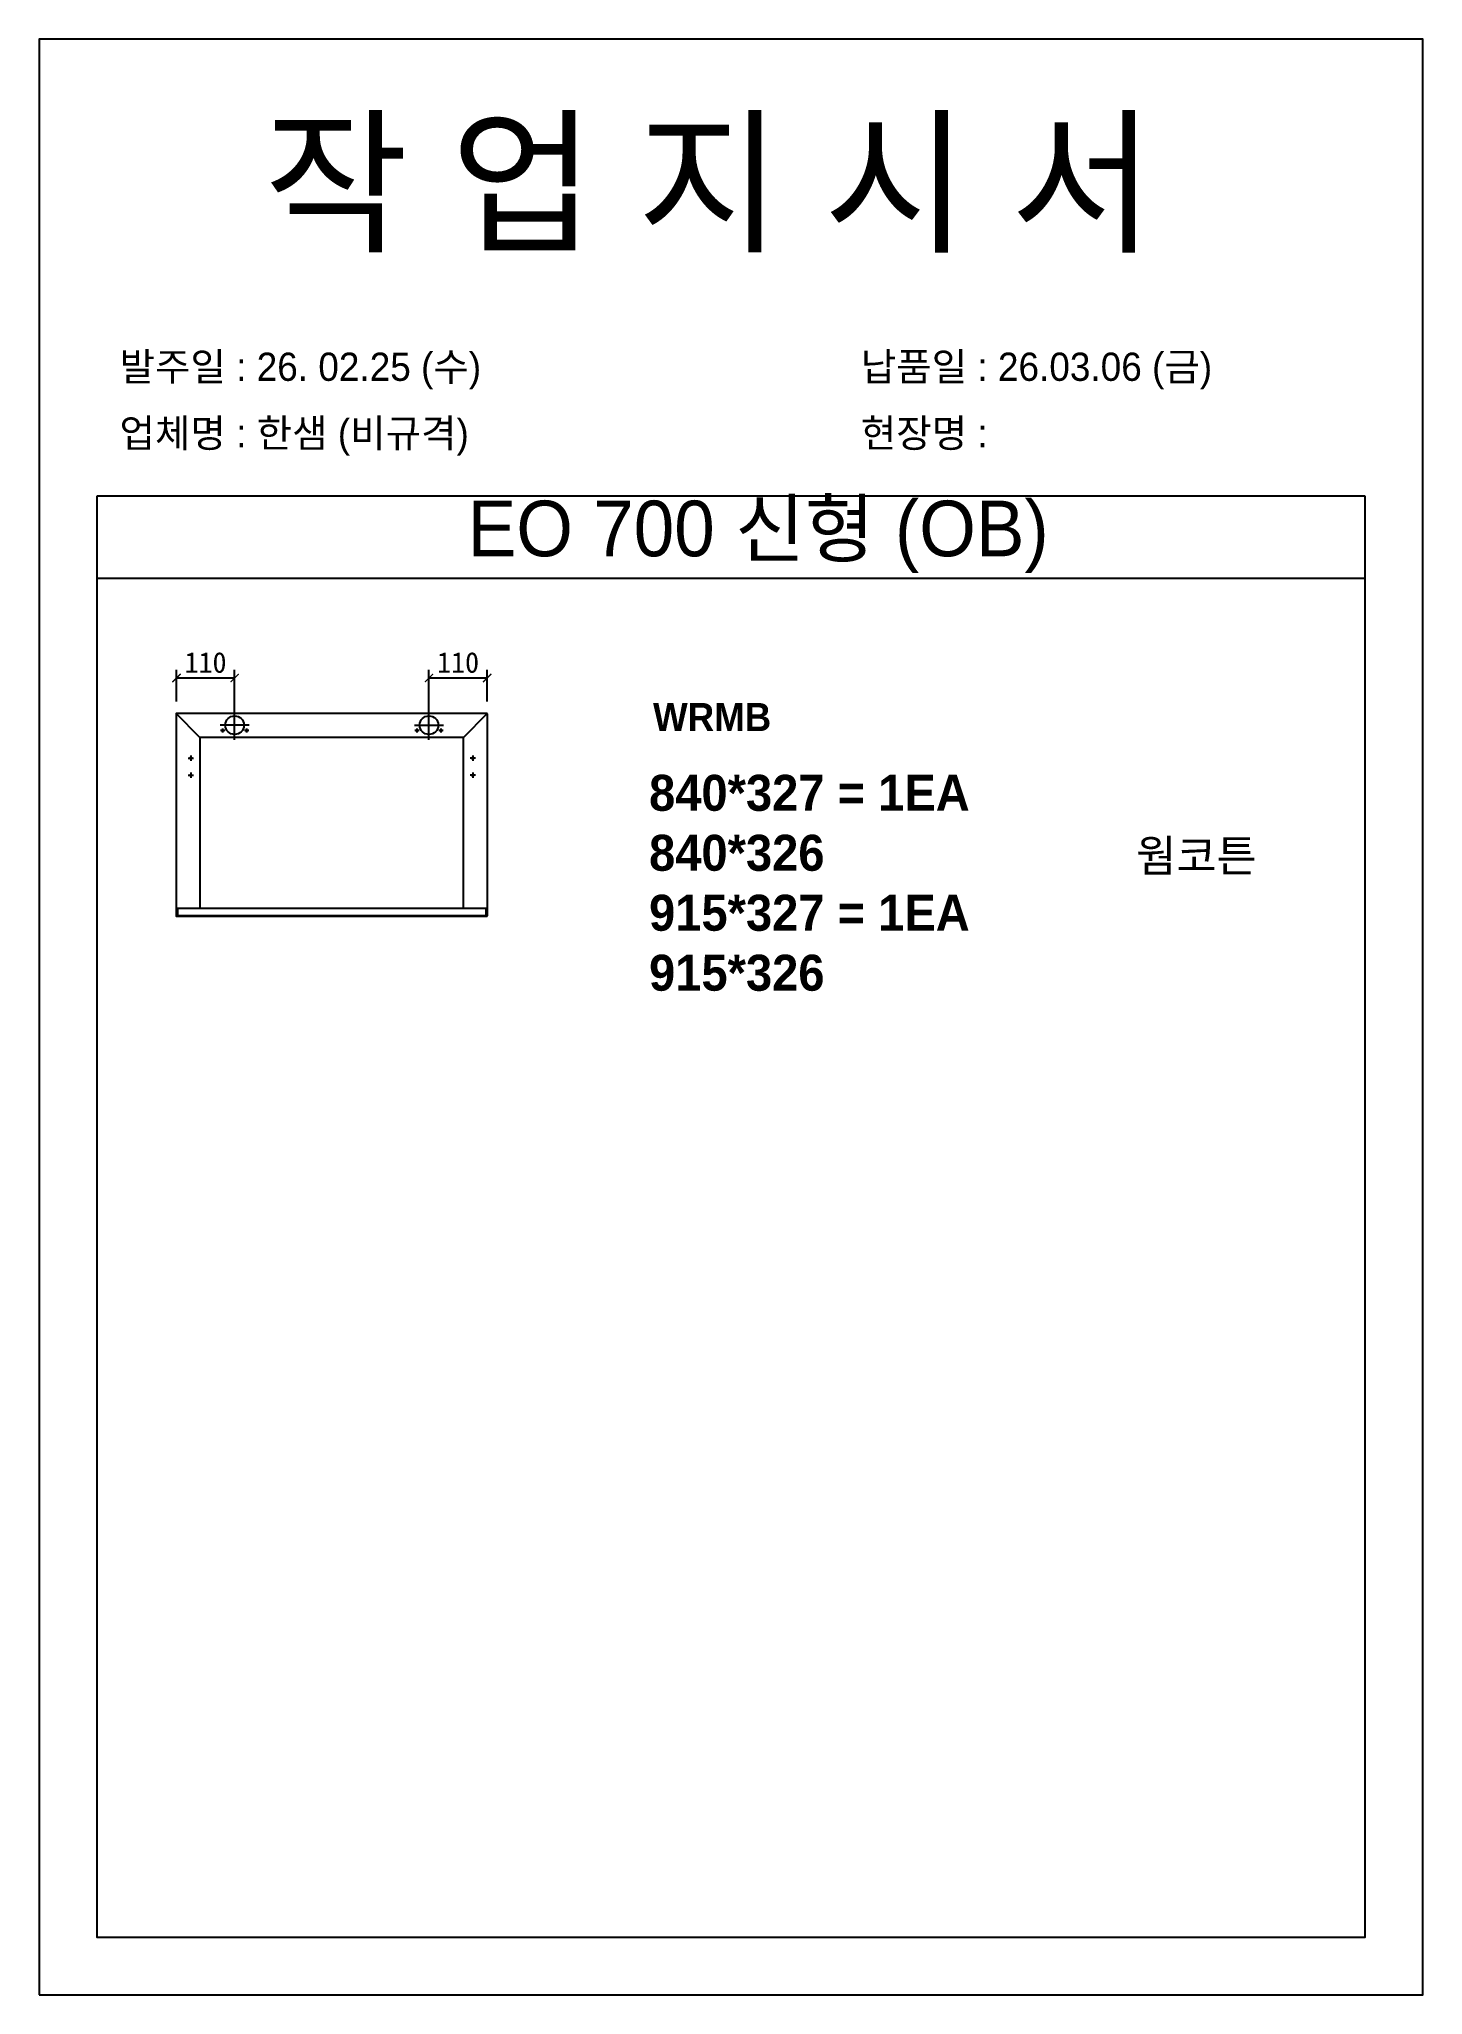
# Model space of a CAD drawing. Header units: millimetres. Extents: x -44117 to 256353, y -2095463 to 65325.
# Drawn here: x 113426 to 115106, y -736985 to -734609 of the extents above; entities that cross this region are included whole.
import ezdxf

# ---------------------------------------------------------------- set-up
doc = ezdxf.new("R2010")
doc.units = ezdxf.units.MM
doc.header["$LTSCALE"] = 10
doc.styles.add('MtX_Gulim', font='')
doc.styles.get('MtX_Gulim').set_extended_font_data('Gulim', bold=True)
doc.dimstyles.new('ISO-25', dxfattribs={"dimtxt": 2.5, "dimasz": 2.5, "dimexe": 1, "dimexo": 1, "dimtad": 1, "dimtxsty": 'Standard', "dimblk": 'ARCHTICK', "dimcen": 2.5, "dimadec": 0, "dimazin": 0, "dimtfac": 1, "dimtmove": 0, "dimatfit": 3, "dimfxl": 0, "dimarcsym": 0})

msp = doc.modelspace()

# ---------------------------------------------------------------- texts
at = {"linetype": 'Continuous', "style": 'MtX_Gulim'}
msp.add_text('WRMB', height=34.038923, dxfattribs=at).set_placement((114171.84461, -735449.68))
at = {"attachment_point": 1}
for s, width, gutter_width, heights, insert, char_height in [('{\\fGulim|b0|i0|c129|p50;작 업 지 시 서}', 3307.3198183, 12.5, [-155.84554], (113699.27254, -734713.20546), 140), ('\\pt11;{\\fGulim|b0|i0|c129|p50;발주일 : 26. 02.25 (수)}', 3307.3198183, 12.5, [34.50412], (113524.06318, -734989.92588), 34.3), ('{\\fGulim|b0|i0|c129|p50;납품일 : 26.03.06 (금)}', 3307.3198183, 12.5, [35.09023], (114424.04116, -734989.92588), 34.3), ('{\\fGulim|b0|i0|c129|p50;업체명 : 한샘 (비규격)}', 3307.3198183, 12.5, [36.11279], (113524.06318, -735070.58206), 34.3), ('{\\fGulim|b0|i0|c129|p50;현장명 : }', 3307.3198183, 12.5, [-38.2735], (114424.04116, -735070.58206), 34.3), ('{\\fGulim|b0|i0|c129|p50;EO 700 신형 (OB)}', 1597.0710432, 6.03612, [-85.06834], (113946.82194, -735169.74138), 67.6045736), ('{\\f굴림|b1|i0|c129|p50;840*327 = 1EA\\P\\C1;840*326\\P\\C256;915*327 = 1EA\\P\\C1;915*326}', 13214.8753777, 169.95501, [-263.77711], (114166.9837, -735502.84203), 43.7027158), ('{\\f굴림|b1|i0|c129|p50;웜코튼}', 11769.5052121, 151.36626, [-42.01186], (114758.30875, -735581.80742), 38.9227538)]:
    msp.add_mtext_dynamic_manual_height_columns(s, width=width, gutter_width=gutter_width, heights=heights, dxfattribs=dict(at, insert=insert, char_height=char_height))

# ---------------------------------------------------------------- blocks, each defined once
blk = doc.blocks.new('_ArchTick')
at = {"color": 0, "linetype": 'ByBlock', "const_width": 0.15}
blk.add_lwpolyline([(-0.5, -0.5), (0.5, 0.5)], dxfattribs=at)
blk = doc.blocks.new('*D4964')
at = {"color": 0, "lineweight": -2}
for p, q in [((113593.2, -735413.6), (113593.2, -735375.2)), ((113593.2, -735385.2), (113663.8, -735385.2)), ((113663.8, -735427.5), (113663.8, -735375.2))]:
    blk.add_line(p, q, dxfattribs=at)
at = {"layer": 'Defpoints', "color": 0}
for p in [(113663.8, -735385.2), (113593.2, -735428.6), (113663.8, -735442.5)]:
    blk.add_point(p, dxfattribs=at)
at = {"color": 0, "lineweight": -2, "xscale": 10, "yscale": 10, "zscale": 10, "rotation": 180}
blk.add_blockref('_ArchTick', (113593.2, -735385.2), dxfattribs=at)
at = {"color": 0, "lineweight": -2, "xscale": 10, "yscale": 10, "zscale": 10}
blk.add_blockref('_ArchTick', (113663.8, -735385.2), dxfattribs=at)
at = {"color": 0, "insert": (113628.5, -735366.5), "char_height": 25, "attachment_point": 5}
blk.add_mtext('110', dxfattribs=at)
blk = doc.blocks.new('*D4965')
at = {"color": 0, "lineweight": -2}
for p, q in [((113899.8, -735427.5), (113899.8, -735375.2)), ((113899.8, -735385.2), (113970.4, -735385.2)), ((113970.4, -735413.6), (113970.4, -735375.2))]:
    blk.add_line(p, q, dxfattribs=at)
at = {"layer": 'Defpoints', "color": 0}
for p in [(113970.4, -735385.2), (113899.8, -735442.5), (113970.4, -735428.6)]:
    blk.add_point(p, dxfattribs=at)
at = {"color": 0, "lineweight": -2, "xscale": 10, "yscale": 10, "zscale": 10, "rotation": 180}
blk.add_blockref('_ArchTick', (113899.8, -735385.2), dxfattribs=at)
at = {"color": 0, "lineweight": -2, "xscale": 10, "yscale": 10, "zscale": 10}
blk.add_blockref('_ArchTick', (113970.4, -735385.2), dxfattribs=at)
at = {"color": 0, "insert": (113935.1, -735366.5), "char_height": 25, "attachment_point": 5}
blk.add_mtext('110', dxfattribs=at)

# ---------------------------------------------------------------- dimensions: what is measured, and where the dimension line sits
for base, p1, p2, picture, middle in [((113663.81426, -735385.23246), (113593.19063, -735428.55715), (113663.81426, -735442.4875), '*D4964', (113628.50245, -735366.48246)), ((113970.37863, -735385.23246), (113899.75501, -735442.4875), (113970.37863, -735428.55715), '*D4965', (113935.06682, -735366.48246))]:
    dim = msp.add_linear_dim(base=base, p1=p1, p2=p2, text='110', dimstyle='ISO-25', override={"dimscale": 10, "dimasz": 1, "dimexo": 1.5, "dimtxsty": 'Standard'})
    dim.commit()
    dim.dimension.update_dxf_attribs({"geometry": picture, "text_midpoint": middle})

# ---------------------------------------------------------------- linework, layer by layer
for p, q in [((115036.46593, -735164.21267), (113496.46593, -735164.21267)), ((115036.46593, -735264.21267), (113496.46593, -735264.21267)), ((113592.86667, -735428.55715), (113592.86667, -735674.12003)), ((113621.69925, -735457.38973), (113592.96155, -735428.32808)), ((113970.37863, -735428.23319), (113593.19063, -735428.23319)), ((113681.48484, -735442.4875), (113646.14368, -735442.4875)), ((113663.81426, -735460.15808), (113663.81426, -735424.81692)), ((113882.08443, -735442.4875), (113917.42559, -735442.4875)), ((113899.75501, -735460.15808), (113899.75501, -735424.81692)), ((113941.87001, -735457.38973), (113970.6077, -735428.32808)), ((113970.70259, -735674.12003), (113970.70259, -735428.55715)), ((113621.69925, -735457.38973), (113621.69925, -735665.37307)), ((113941.87001, -735457.38973), (113621.69925, -735457.38973)), ((113651.82768, -735448.96673), (113646.6443, -735448.96673)), ((113649.23599, -735446.37504), (113649.23599, -735451.55843)), ((113680.98422, -735448.96673), (113675.80084, -735448.96673)), ((113678.39253, -735446.37504), (113678.39253, -735451.55843)), ((113887.76843, -735448.96673), (113882.58505, -735448.96673)), ((113885.17674, -735446.37504), (113885.17674, -735451.55843)), ((113916.92498, -735448.96673), (113911.74159, -735448.96673)), ((113914.33328, -735446.37504), (113914.33328, -735451.55843)), ((113941.87001, -735664.72514), (113941.87001, -735457.38973)), ((113607.44494, -735482.65874), (113613.92418, -735482.65874)), ((113610.68456, -735479.41912), (113610.68456, -735485.89835)), ((113956.12433, -735482.65874), (113949.64509, -735482.65874)), ((113952.88471, -735479.41912), (113952.88471, -735485.89835)), ((113607.44494, -735503.39228), (113613.92418, -735503.39228)), ((113610.68456, -735500.15266), (113610.68456, -735506.63189)), ((113956.12433, -735503.39228), (113949.64509, -735503.39228)), ((113952.88471, -735500.15266), (113952.88471, -735506.63189)), ((113592.86667, -735664.72514), (113970.70259, -735664.72514)), ((113592.86667, -735673.5369), (113970.37863, -735673.5369)), ((113593.19063, -735674.44399), (113970.37863, -735674.44399)), ((113594.48648, -735664.72514), (113594.48648, -735674.44399)), ((113969.08278, -735674.44399), (113969.08278, -735664.72514))]:
    msp.add_line(p, q)
msp.add_lwpolyline([(113426.46593, -736985.04295), (115106.46593, -736985.04295), (115106.46593, -734609.04295), (113426.46593, -734609.04295)], close=True)
msp.add_lwpolyline([(113496.46593, -735164.21267), (113496.46593, -736915.04295), (115036.46593, -736915.04295), (115036.46593, -735164.21267)])
for centre, radius in [((113663.81426, -735442.4875), 11.33866), ((113899.75501, -735442.4875), 11.33866), ((113649.23599, -735448.96673), 1.03668), ((113678.39253, -735448.96673), 1.03668), ((113885.17674, -735448.96673), 1.03668), ((113914.33328, -735448.96673), 1.03668), ((113610.68456, -735482.65874), 0.97188), ((113952.88471, -735482.65874), 0.97188), ((113610.68456, -735503.39228), 0.97188), ((113952.88471, -735503.39228), 0.97188)]:
    msp.add_circle(centre, radius)
for centre, start, end in [((113593.19063, -735428.55715), 90, 180), ((113970.37863, -735428.55715), 0, 90), ((113593.19063, -735674.12003), 180, 270), ((113970.37863, -735674.12003), 270, 0)]:
    msp.add_arc(centre, 0.32396, start, end)

msp.set_redraw_order([(e.dxf.handle, doc.entitydb.next_handle()) for e in msp.query("TEXT MTEXT ATTDEF DIMENSION ARC_DIMENSION")])  # texts and dimensions are drawn at this point

doc.saveas('drawing.dxf')
